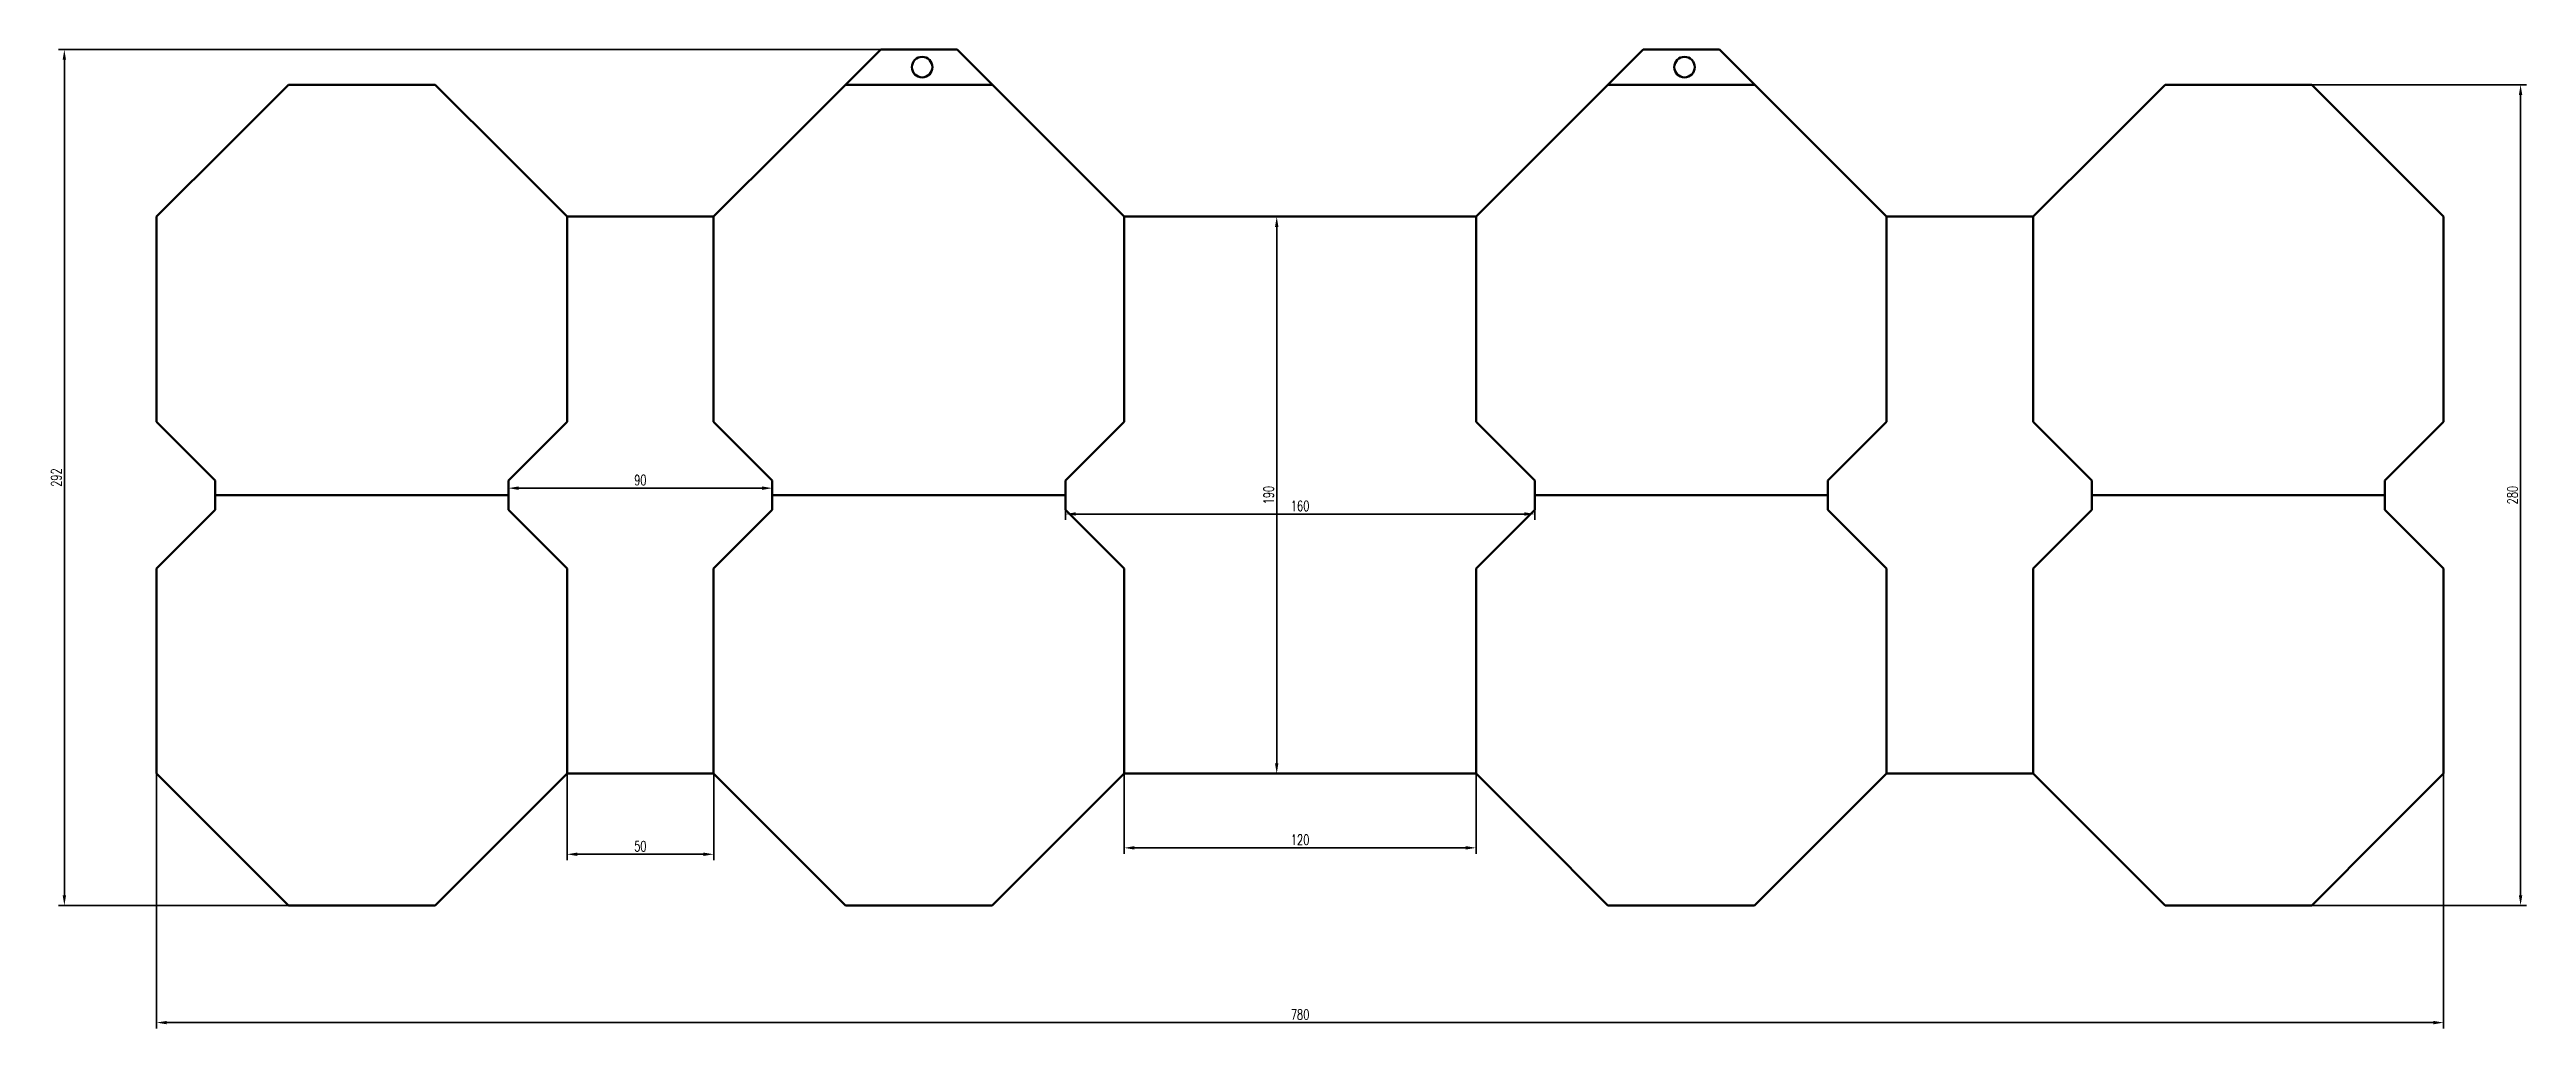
# Model space of a CAD drawing. Header units: millimetres. Extents: x 513 to 35053, y 163 to 55483.
# Drawn here: x 513 to 1357, y 833 to 1167 of the extents above; entities that cross this region are included whole.
import ezdxf

# ---------------------------------------------------------------- set-up
doc = ezdxf.new("R2010")
doc.units = ezdxf.units.MM
doc.header["$LTSCALE"] = 10
doc.layers.add('1_vidljiva', color=7, linetype='Continuous', lineweight=50)
doc.layers.add('4_kota', color=3, linetype='Continuous', lineweight=35)
doc.styles.add('SIMPLEX8', font='simplex.shx', dxfattribs={"width": 0.7})
doc.dimstyles.new('M_1_1', dxfattribs={"dimtxt": 3.5, "dimasz": 3.5, "dimexe": 2, "dimexo": 0, "dimgap": 1, "dimtad": 1, "dimdsep": 46, "dimtxsty": 'SIMPLEX8', "dimcen": 0, "dimclrd": 256, "dimclre": 256, "dimclrt": 6, "dimadec": 1, "dimazin": 2, "dimtfac": 1, "dimtmove": 0, "dimatfit": 0, "dimfxl": 1, "dimtolj": 1, "dimtzin": 0, "dimlwd": -1, "dimlwe": -1, "dimarcsym": 1})

msp = doc.modelspace()

# ---------------------------------------------------------------- blocks, each defined once
blk = doc.blocks.new('*D25')
at = {"layer": '4_kota', "ltscale": 0.05, "transparency": 16777216}
for p, q in [((549.12, 919.71), (549.12, 832.78)), ((1329.12, 919.71), (1329.12, 832.78)), ((552.62, 834.78), (1325.62, 834.78))]:
    blk.add_line(p, q, dxfattribs=at)
for points in [[(552.62, 835.36), (552.62, 834.19), (549.12, 834.78)], [(1325.62, 835.36), (1325.62, 834.19), (1329.12, 834.78)]]:
    blk.add_solid(points, dxfattribs=at)
at = {"layer": 'Defpoints', "color": 0, "ltscale": 0.05, "transparency": 16777216}
for p in [(549.12, 919.71), (1329.12, 919.71), (1329.12, 834.78)]:
    blk.add_point(p, dxfattribs=at)
at = {"layer": '4_kota', "color": 6, "ltscale": 0.05, "transparency": 16777216, "insert": (939.12, 837.53), "char_height": 3.5, "attachment_point": 5, "style": 'SIMPLEX8'}
blk.add_mtext('\\A1;780', dxfattribs=at)
blk = doc.blocks.new('*D26')
at = {"layer": '4_kota', "ltscale": 0.05, "transparency": 16777216}
for p, q in [((796.12, 1166.71), (515.67, 1166.71)), ((517.67, 1163.21), (517.67, 878.21)), ((594.12, 874.71), (515.67, 874.71))]:
    blk.add_line(p, q, dxfattribs=at)
for points in [[(517.09, 1163.21), (518.25, 1163.21), (517.67, 1166.71)], [(517.09, 878.21), (518.25, 878.21), (517.67, 874.71)]]:
    blk.add_solid(points, dxfattribs=at)
at = {"layer": 'Defpoints', "color": 0, "ltscale": 0.05, "transparency": 16777216}
for p in [(796.12, 1166.71), (517.67, 874.71), (594.12, 874.71)]:
    blk.add_point(p, dxfattribs=at)
at = {"layer": '4_kota', "color": 6, "ltscale": 0.05, "transparency": 16777216, "insert": (514.92, 1020.71), "char_height": 3.5, "attachment_point": 5, "rotation": 90, "style": 'SIMPLEX8'}
blk.add_mtext('\\A1;292', dxfattribs=at)
blk = doc.blocks.new('*D27')
at = {"layer": '4_kota', "ltscale": 0.05, "transparency": 16777216}
for p, q in [((1284.12, 1154.71), (1357.36, 1154.71)), ((1355.36, 1151.21), (1355.36, 878.21)), ((1284.12, 874.71), (1357.36, 874.71))]:
    blk.add_line(p, q, dxfattribs=at)
for points in [[(1354.78, 1151.21), (1355.94, 1151.21), (1355.36, 1154.71)], [(1354.78, 878.21), (1355.94, 878.21), (1355.36, 874.71)]]:
    blk.add_solid(points, dxfattribs=at)
at = {"layer": 'Defpoints', "color": 0, "ltscale": 0.05, "transparency": 16777216}
for p in [(1284.12, 1154.71), (1284.12, 874.71), (1355.36, 874.71)]:
    blk.add_point(p, dxfattribs=at)
at = {"layer": '4_kota', "color": 6, "ltscale": 0.05, "transparency": 16777216, "insert": (1352.61, 1014.71), "char_height": 3.5, "attachment_point": 5, "rotation": 90, "style": 'SIMPLEX8'}
blk.add_mtext('\\A1;280', dxfattribs=at)
blk = doc.blocks.new('*D32')
at = {"layer": '4_kota', "ltscale": 0.05, "transparency": 16777216}
for p, q in [((689.12, 919.71), (689.12, 890.2)), ((739.12, 919.71), (739.12, 890.2)), ((692.62, 892.2), (735.62, 892.2))]:
    blk.add_line(p, q, dxfattribs=at)
for points in [[(692.62, 892.78), (692.62, 891.62), (689.12, 892.2)], [(735.62, 892.78), (735.62, 891.62), (739.12, 892.2)]]:
    blk.add_solid(points, dxfattribs=at)
at = {"layer": 'Defpoints', "color": 0, "ltscale": 0.05, "transparency": 16777216}
for p in [(689.12, 919.71), (739.12, 919.71), (739.12, 892.2)]:
    blk.add_point(p, dxfattribs=at)
at = {"layer": '4_kota', "color": 6, "ltscale": 0.05, "transparency": 16777216, "insert": (714.12, 894.95), "char_height": 3.5, "attachment_point": 5, "style": 'SIMPLEX8'}
blk.add_mtext('\\A1;50', dxfattribs=at)
blk = doc.blocks.new('*D33')
at = {"layer": '4_kota', "ltscale": 0.05, "transparency": 16777216}
for p, q in [((923.85, 1109.71), (933.14, 1109.71)), ((931.14, 923.21), (931.14, 1106.21)), ((923.85, 919.71), (933.14, 919.71))]:
    blk.add_line(p, q, dxfattribs=at)
for points in [[(930.56, 1106.21), (931.72, 1106.21), (931.14, 1109.71)], [(930.56, 923.21), (931.72, 923.21), (931.14, 919.71)]]:
    blk.add_solid(points, dxfattribs=at)
at = {"layer": 'Defpoints', "color": 0, "ltscale": 0.05, "transparency": 16777216}
for p in [(923.85, 1109.71), (931.14, 1109.71), (923.85, 919.71)]:
    blk.add_point(p, dxfattribs=at)
at = {"layer": '4_kota', "color": 6, "ltscale": 0.05, "transparency": 16777216, "insert": (928.39, 1014.71), "char_height": 3.5, "attachment_point": 5, "rotation": 90, "style": 'SIMPLEX8'}
blk.add_mtext('\\A1;190', dxfattribs=at)
blk = doc.blocks.new('*D34')
at = {"layer": '4_kota', "ltscale": 0.05, "transparency": 16777216}
for p, q in [((879.12, 919.71), (879.12, 892.39)), ((999.12, 919.71), (999.12, 892.39)), ((882.62, 894.39), (995.62, 894.39))]:
    blk.add_line(p, q, dxfattribs=at)
for points in [[(882.62, 894.98), (882.62, 893.81), (879.12, 894.39)], [(995.62, 894.98), (995.62, 893.81), (999.12, 894.39)]]:
    blk.add_solid(points, dxfattribs=at)
at = {"layer": 'Defpoints', "color": 0, "ltscale": 0.05, "transparency": 16777216}
for p in [(879.12, 919.71), (999.12, 919.71), (999.12, 894.39)]:
    blk.add_point(p, dxfattribs=at)
at = {"layer": '4_kota', "color": 6, "ltscale": 0.05, "transparency": 16777216, "insert": (939.12, 897.14), "char_height": 3.5, "attachment_point": 5, "style": 'SIMPLEX8'}
blk.add_mtext('\\A1;120', dxfattribs=at)
blk = doc.blocks.new('*D35')
at = {"layer": '4_kota', "ltscale": 0.05, "transparency": 16777216}
for p, q in [((859.12, 1019.71), (859.12, 1006.27)), ((1019.12, 1019.71), (1019.12, 1006.27)), ((862.62, 1008.27), (1015.62, 1008.27))]:
    blk.add_line(p, q, dxfattribs=at)
for points in [[(862.62, 1008.86), (862.62, 1007.69), (859.12, 1008.27)], [(1015.62, 1008.86), (1015.62, 1007.69), (1019.12, 1008.27)]]:
    blk.add_solid(points, dxfattribs=at)
at = {"layer": 'Defpoints', "color": 0, "ltscale": 0.05, "transparency": 16777216}
for p in [(859.12, 1019.71), (1019.12, 1019.71), (1019.12, 1008.27)]:
    blk.add_point(p, dxfattribs=at)
at = {"layer": '4_kota', "color": 6, "ltscale": 0.05, "transparency": 16777216, "insert": (939.12, 1011.02), "char_height": 3.5, "attachment_point": 5, "style": 'SIMPLEX8'}
blk.add_mtext('\\A1;160', dxfattribs=at)
blk = doc.blocks.new('*D52')
at = {"layer": '4_kota', "ltscale": 0.05, "transparency": 16777216}
for p, q in [((669.12, 1019.71), (669.12, 1015.09)), ((672.62, 1017.09), (755.62, 1017.09)), ((759.12, 1019.71), (759.12, 1015.09))]:
    blk.add_line(p, q, dxfattribs=at)
for points in [[(672.62, 1017.67), (672.62, 1016.5), (669.12, 1017.09)], [(755.62, 1017.67), (755.62, 1016.5), (759.12, 1017.09)]]:
    blk.add_solid(points, dxfattribs=at)
at = {"layer": 'Defpoints', "color": 0, "ltscale": 0.05, "transparency": 16777216}
for p in [(669.12, 1019.71), (759.12, 1019.71), (759.12, 1017.09)]:
    blk.add_point(p, dxfattribs=at)
at = {"layer": '4_kota', "color": 6, "ltscale": 0.05, "transparency": 16777216, "insert": (714.12, 1019.84), "char_height": 3.5, "attachment_point": 5, "style": 'SIMPLEX8'}
blk.add_mtext('\\A1;90', dxfattribs=at)

# ---------------------------------------------------------------- dimensions: what is measured, and where the dimension line sits
at = {"layer": '4_kota', "ltscale": 0.05}
for base, p1, p2, picture, middle in [((517.669, 874.715), (796.116, 1166.715), (594.116, 874.715), '*D26', (514.919, 1020.715)), ((1355.361, 874.715), (1284.116, 1154.715), (1284.116, 874.715), '*D27', (1352.611, 1014.715)), ((931.14, 1109.715), (923.846, 919.715), (923.846, 1109.715), '*D33', (928.39, 1014.715))]:
    dim = msp.add_linear_dim(base=base, p1=p1, p2=p2, angle=90, dimstyle='M_1_1', dxfattribs=at)
    dim.commit()
    dim.dimension.update_dxf_attribs({"geometry": picture, "text_midpoint": middle})
for base, p1, p2, picture, middle in [((759.116, 1017.086), (669.116, 1019.715), (759.116, 1019.715), '*D52', (714.116, 1019.836)), ((1019.116, 1008.273), (859.116, 1019.715), (1019.116, 1019.715), '*D35', (939.116, 1011.023)), ((1329.116, 834.775), (549.116, 919.715), (1329.116, 919.715), '*D25', (939.116, 837.525)), ((739.116, 892.201), (689.116, 919.715), (739.116, 919.715), '*D32', (714.116, 894.951)), ((999.116, 894.394), (879.116, 919.715), (999.116, 919.715), '*D34', (939.116, 897.144))]:
    dim = msp.add_linear_dim(base=base, p1=p1, p2=p2, dimstyle='M_1_1', dxfattribs=at)
    dim.commit()
    dim.dimension.update_dxf_attribs({"geometry": picture, "text_midpoint": middle})

# ---------------------------------------------------------------- linework, layer by layer
at = {"layer": '1_vidljiva', "ltscale": 0.05}
for p, q in [((796.116, 1166.715), (764.116, 1134.715)), ((796.116, 1166.715), (822.116, 1166.715)), ((822.116, 1166.715), (859.116, 1129.715)), ((1056.116, 1166.715), (1024.116, 1134.715)), ((1056.116, 1166.715), (1082.116, 1166.715)), ((1082.116, 1166.715), (1119.116, 1129.715)), ((594.116, 1154.715), (574.116, 1134.715)), ((594.116, 1154.715), (644.116, 1154.715)), ((644.116, 1154.715), (669.116, 1129.715)), ((784.116, 1154.715), (834.116, 1154.715)), ((1044.116, 1154.715), (1094.116, 1154.715)), ((1234.116, 1154.715), (1214.116, 1134.715)), ((1234.116, 1154.715), (1284.116, 1154.715)), ((1284.116, 1154.715), (1309.116, 1129.715)), ((549.116, 1109.715), (574.116, 1134.715)), ((739.116, 1109.715), (764.116, 1134.715)), ((999.116, 1109.715), (1024.116, 1134.715)), ((1189.116, 1109.715), (1214.116, 1134.715)), ((689.116, 1109.715), (669.116, 1129.715)), ((879.116, 1109.715), (859.116, 1129.715)), ((1139.116, 1109.715), (1119.116, 1129.715)), ((1329.116, 1109.715), (1309.116, 1129.715)), ((549.116, 1039.715), (549.116, 1109.715)), ((689.116, 1039.715), (689.116, 1109.715)), ((739.116, 1109.715), (689.116, 1109.715)), ((739.116, 1039.715), (739.116, 1109.715)), ((879.116, 1039.715), (879.116, 1109.715)), ((879.116, 1109.715), (999.116, 1109.715)), ((999.116, 1039.715), (999.116, 1109.715)), ((1139.116, 1039.715), (1139.116, 1109.715)), ((1139.116, 1109.715), (1189.116, 1109.715)), ((1189.116, 1039.715), (1189.116, 1109.715)), ((1329.116, 1039.715), (1329.116, 1109.715)), ((549.116, 1039.715), (569.116, 1019.715)), ((689.116, 1039.715), (669.116, 1019.715)), ((739.116, 1039.715), (759.116, 1019.715)), ((879.116, 1039.715), (859.116, 1019.715)), ((999.116, 1039.715), (1019.116, 1019.715)), ((1139.116, 1039.715), (1119.116, 1019.715)), ((1189.116, 1039.715), (1209.116, 1019.715)), ((1329.116, 1039.715), (1309.116, 1019.715)), ((569.116, 1019.715), (569.116, 1009.715)), ((569.116, 1014.715), (669.116, 1014.715)), ((669.116, 1019.715), (669.116, 1009.715)), ((759.116, 1019.715), (759.116, 1009.715)), ((759.116, 1014.715), (859.116, 1014.715)), ((859.116, 1019.715), (859.116, 1009.715)), ((1019.116, 1019.715), (1019.116, 1009.715)), ((1019.116, 1014.715), (1119.116, 1014.715)), ((1119.116, 1019.715), (1119.116, 1009.715)), ((1209.116, 1019.715), (1209.116, 1009.715)), ((1209.116, 1014.715), (1309.116, 1014.715)), ((1309.116, 1019.715), (1309.116, 1009.715)), ((549.116, 989.715), (569.116, 1009.715)), ((689.116, 989.715), (669.116, 1009.715)), ((739.116, 989.715), (759.116, 1009.715)), ((879.116, 989.715), (859.116, 1009.715)), ((999.116, 989.715), (1019.116, 1009.715)), ((1139.116, 989.715), (1119.116, 1009.715)), ((1189.116, 989.715), (1209.116, 1009.715)), ((1329.116, 989.715), (1309.116, 1009.715)), ((549.116, 919.715), (549.116, 989.715)), ((689.116, 919.715), (689.116, 989.715)), ((739.116, 919.715), (739.116, 989.715)), ((879.116, 919.715), (879.116, 989.715)), ((999.116, 919.715), (999.116, 989.715)), ((1139.116, 919.715), (1139.116, 989.715)), ((1189.116, 919.715), (1189.116, 989.715)), ((1329.116, 919.715), (1329.116, 989.715)), ((549.116, 919.715), (569.116, 899.715)), ((689.116, 919.715), (669.116, 899.715)), ((689.116, 919.715), (739.116, 919.715)), ((739.116, 919.715), (759.116, 899.715)), ((879.116, 919.715), (859.116, 899.715)), ((879.116, 919.715), (999.116, 919.715)), ((999.116, 919.715), (1019.116, 899.715)), ((1139.116, 919.715), (1119.116, 899.715)), ((1189.116, 919.715), (1139.116, 919.715)), ((1189.116, 919.715), (1209.116, 899.715)), ((1329.116, 919.715), (1309.116, 899.715)), ((594.116, 874.715), (569.116, 899.715)), ((644.116, 874.715), (669.116, 899.715)), ((784.116, 874.715), (759.116, 899.715)), ((834.116, 874.715), (859.116, 899.715)), ((1044.116, 874.715), (1019.116, 899.715)), ((1094.116, 874.715), (1119.116, 899.715)), ((1234.116, 874.715), (1209.116, 899.715)), ((1284.116, 874.715), (1309.116, 899.715)), ((594.116, 874.715), (644.116, 874.715)), ((784.116, 874.715), (834.116, 874.715)), ((1044.116, 874.715), (1094.116, 874.715)), ((1234.116, 874.715), (1284.116, 874.715))]:
    msp.add_line(p, q, dxfattribs=at)
for centre in [(810.222, 1160.715), (1070.222, 1160.715)]:
    msp.add_circle(centre, 3.5, dxfattribs=at)

msp.set_redraw_order([(e.dxf.handle, doc.entitydb.next_handle()) for e in msp.query("TEXT MTEXT ATTDEF DIMENSION ARC_DIMENSION")])  # texts and dimensions are drawn at this point

doc.saveas('drawing.dxf')
